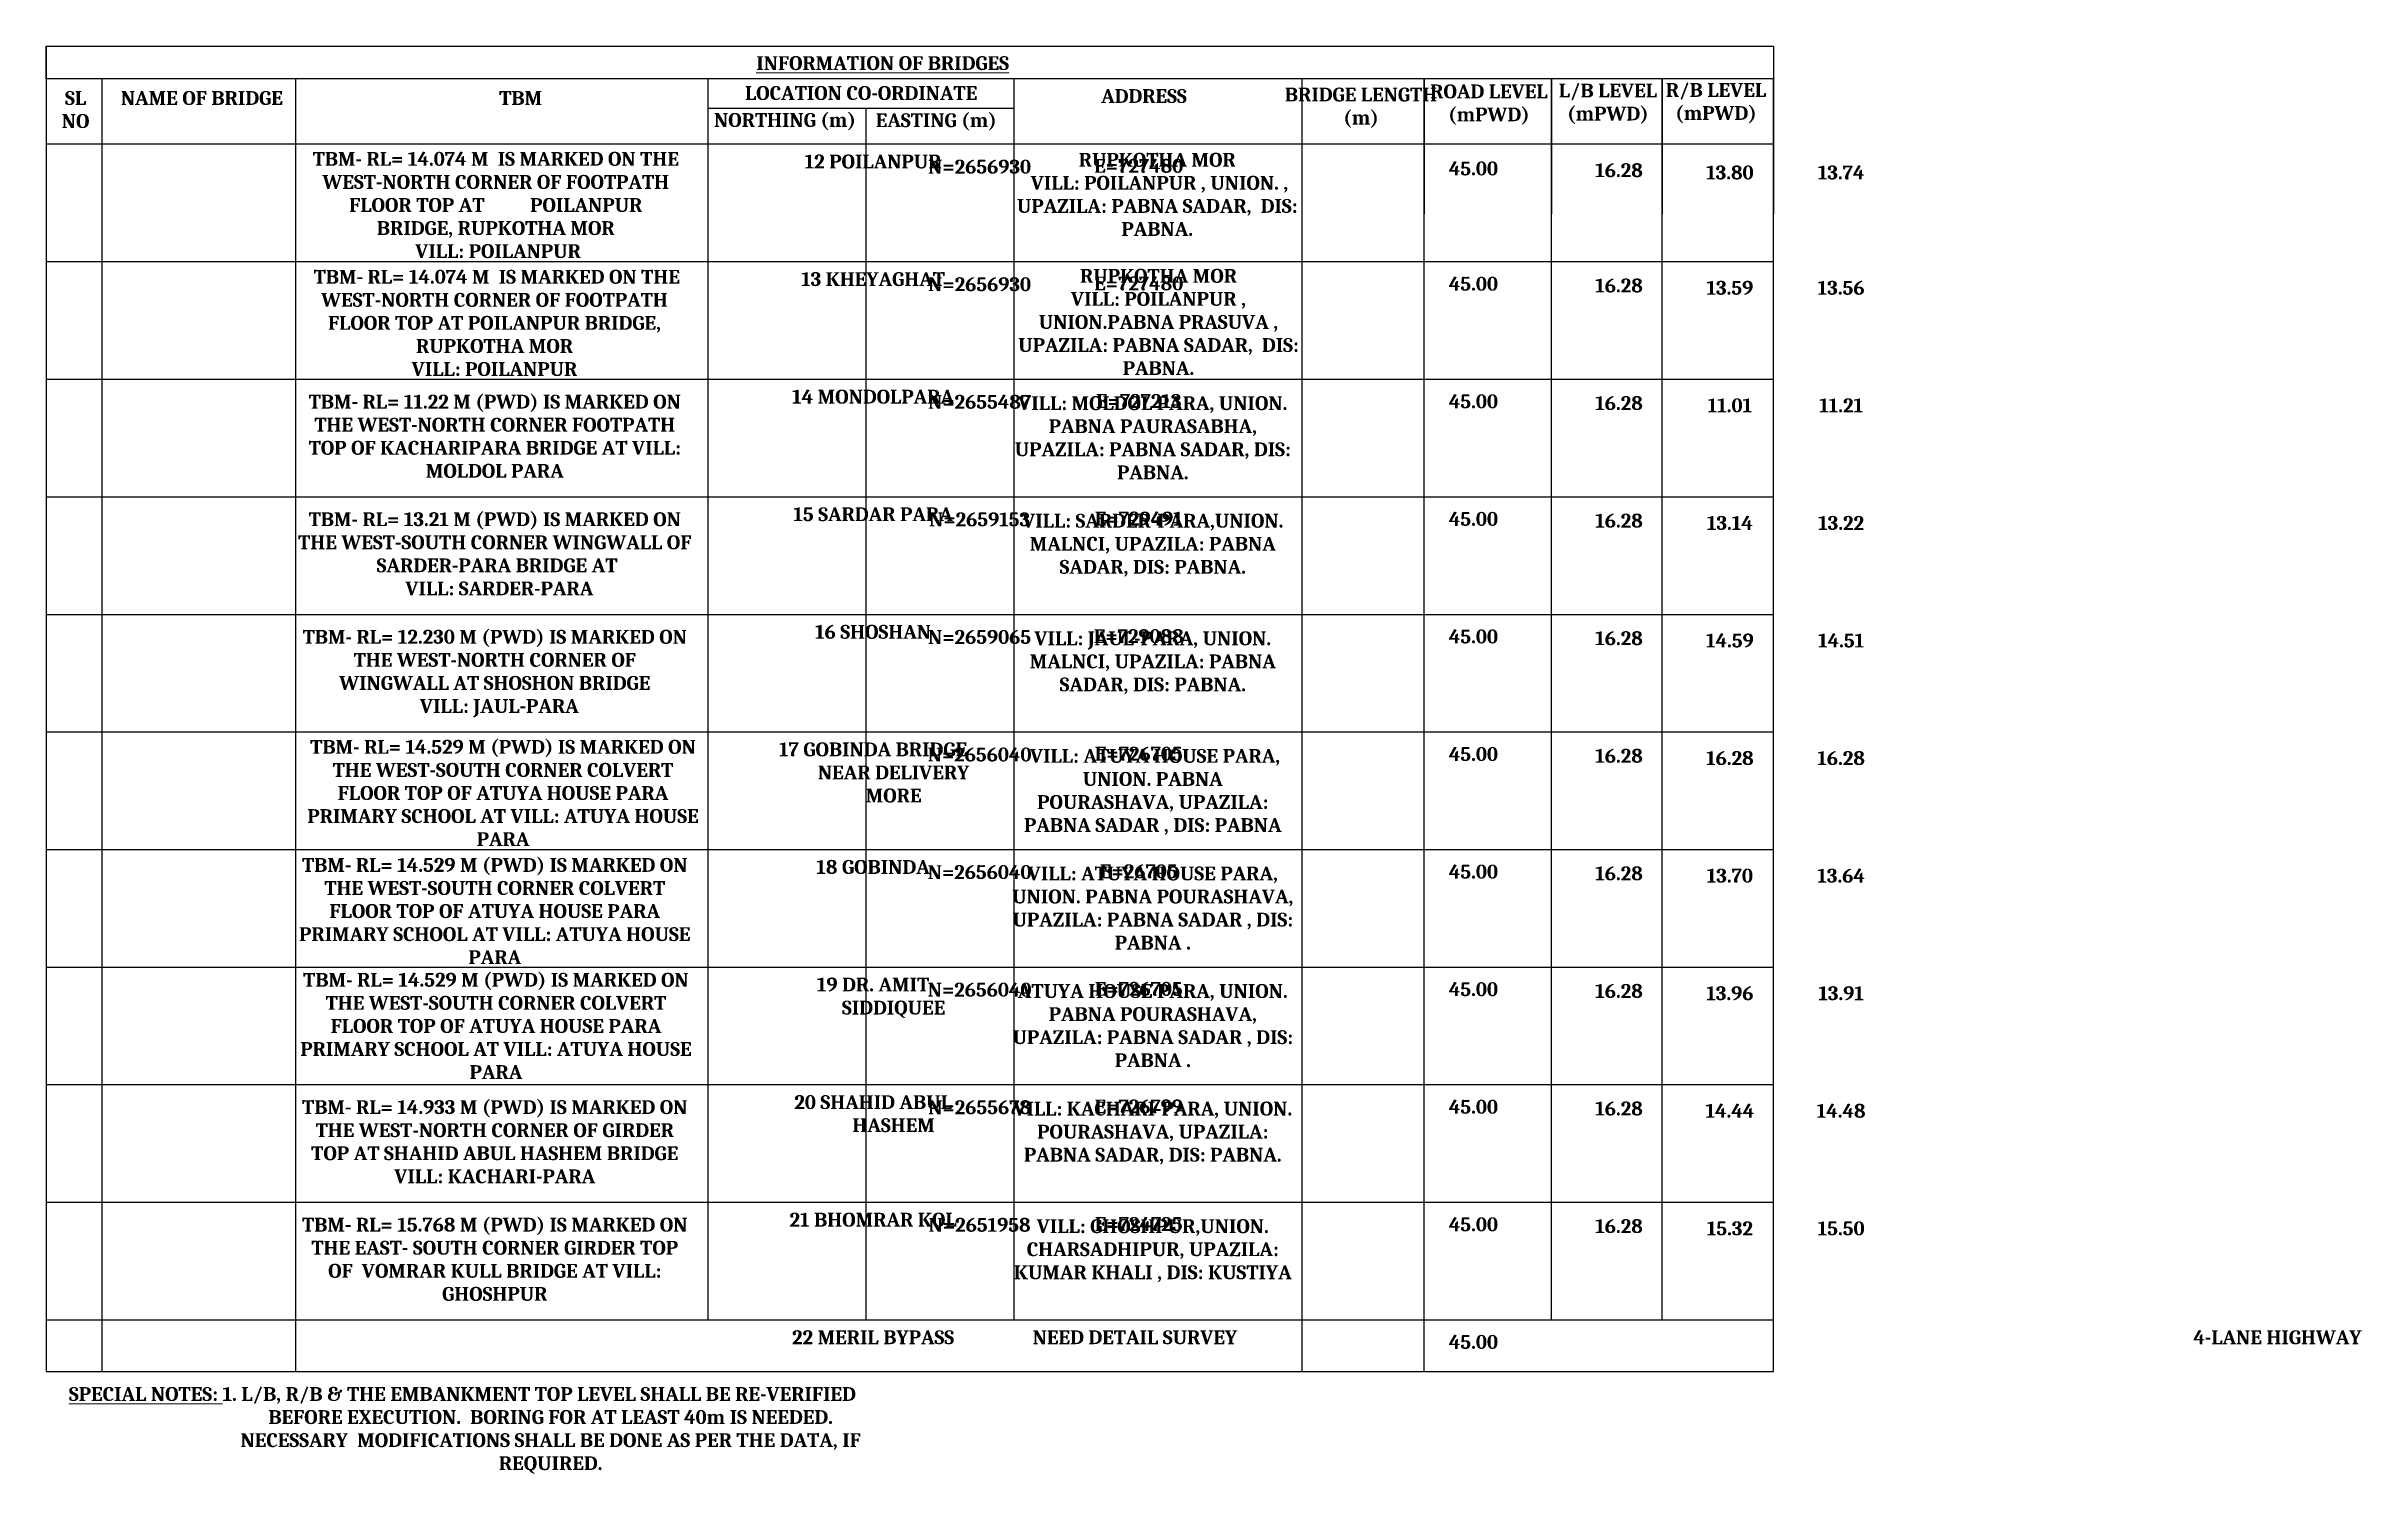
# Model space of a CAD drawing. Header units: millimetres. Extents: x 660635 to 3602845, y -5478610 to -489530.
# Drawn here: x 1075879 to 1477242, y -3151536 to -2903922 of the extents above; entities that cross this region are included whole.
import ezdxf

# ---------------------------------------------------------------- set-up
doc = ezdxf.new("R2010")
doc.units = ezdxf.units.MM
doc.header["$LTSCALE"] = 25
doc.header["$MEASUREMENT"] = 0
doc.layers.add('Text-5', color=6, linetype='Continuous', lineweight=9)
doc.styles.add('tynrb', font='timesbd.ttf')

msp = doc.modelspace()

# ---------------------------------------------------------------- texts
at = {"layer": 'Text-5', "color": 0, "attachment_point": 2, "style": 'tynrb'}
for s, insert, char_height, width in [('{\\fCambria|b1|i0|c0|p18;\\H1.3333x;\\LINFORMATION OF BRIDGES}', (1220854.865, -2905641.715), 1800, 136930.75343), ('{\\fCambria|b1|i0|c0|p18;\\H1.3333x;SL NO}', (1080953.677, -2911692.283), 1800, 6141.17667), ('{\\fCambria|b1|i0|c0|p18;\\H1.3333x;NAME OF BRIDGE}', (1102843.562, -2911692.283), 1800, 48175.04394), ('{\\fCambria|b1|i0|c0|p18;\\H1.3333x;TBM}', (1158110.286, -2911692.283), 1800, 48175.04394), ('{\\fCambria|b1|i0|c0|p18;\\H1.3333x;LOCATION CO-ORDINATE}', (1217128.247, -2910835.446), 1800, 48175.04394), ('{\\fCambria|b1|i0|c0|p18;\\H1.3333x;ADDRESS}', (1266156.152, -2911353.283), 1800, 48175.04394), ('{\\fCambria|b1|i0|c0|p18;\\H1.3333x;BRIDGE LENGTH (m)}', (1303783.514, -2911091.273), 1800, 26576.6144), ('{\\fCambria|b1|i0|c0|p18;\\H1.3333x;ROAD LEVEL (mPWD)}', (1325946.796, -2910548.972), 1800, 26576.6144), ('{\\fCambria|b1|i0|c0|p18;\\H1.3333x;L/B LEVEL (mPWD)}', (1346572.849, -2910397.068), 1800, 26576.6144), ('{\\fCambria|b1|i0|c0|p18;\\H1.3333x;R/B LEVEL (mPWD)}', (1365310.851, -2910299.744), 1800, 26576.6144), ('{\\fCambria|b1|i0|c0|p18;\\H1.3333x;NORTHING (m)}', (1203920.197, -2915509.928), 1800, 48175.04394), ('{\\fCambria|b1|i0|c0|p18;\\H1.3333x;EASTING (m)}', (1230139.245, -2915549.248), 1800, 48175.04394), ('{\\fCambria|b1|i0|c0|p18;\\H1.3333x;12^IPOILANPUR}', (1219195.769, -2922714.472), 1800, 277473.72049), ('{\\fCambria|b1|i0|c0|p18;\\H1.33333x;N=2656930 \\P\\H0.75x;                           \\P                         }', (1237657.364, -2923606.425), 1800, 91261.63833), ('{\\fCambria|b1|i0|c186|p18;\\H1.33333x;\\C7;RUPKOTHA MOR\\P\\fCambria|b1|i0|c0|p18;\\C0; VILL: \\fCambria|b1|i0|c186|p18;\\C7;POILANPUR\\fCambria|b1|i0|c0|p18;\\C0; , UNION. , UPAZILA: PABNA SADAR,  DIS: PABNA.\\H0.75x;                         \\P\\fRomantic|b0|i0|c2|p2;\\P\\fCambria|b1|i0|c0|p18;\\P\\P\\P\\P                         }', (1268450.898, -2922414.236), 1800, 53926.37377), ('{\\fCambria|b1|i0|c0|p18; E=727480\\P                         }', (1264848.178, -2923467.789), 2400, 91261.63833), ('{\\fCambria|b1|i0|c0|p18;\\H1.33333x;45.00}', (1323263.732, -2923920.079), 1800, 55500.54741), ('{\\fCambria|b1|i0|c0|p18;\\H1.33333x;16.28}', (1348503.732, -2924224.747), 1800, 55500.54741), ('{\\fCambria|b1|i0|c0|p18;\\H1.33333x;13.80}', (1367721.762, -2924620.53), 1800, 55500.54741), ('{\\fCambria|b1|i0|c0|p18;\\H1.33333x;13.74}', (1387004.509, -2924620.53), 1800, 55500.54741), ('{\\fCambria|b1|i0|c0|p18;\\H1.3333x;13^IKHEYAGHAT}', (1219195.769, -2943109.483), 1800, 277473.72049), ('{\\fCambria|b1|i0|c0|p18;\\H1.33333x;N=2656930  \\P\\H0.75x;                           \\P                         }', (1237657.364, -2944001.436), 1800, 91261.63833), ('{\\fCambria|b1|i0|c186|p18;\\H1.33333x;\\C7;RUPKOTHA MOR\\P\\fCambria|b1|i0|c0|p18;\\C0;VILL: \\fCambria|b1|i0|c186|p18;\\C7;POILANPUR\\fCambria|b1|i0|c0|p18;\\C0; , UNION.PABNA PRASUVA , UPAZILA: PABNA SADAR,  DIS: PABNA.\\H0.75x;                         \\P\\fRomantic|b0|i0|c2|p2;\\P\\fCambria|b1|i0|c0|p18;\\P\\P\\P\\P                         }', (1268670.59, -2942543.533), 1800, 52636.72662), ('{\\fCambria|b1|i0|c0|p18; E=727480\\P                         }', (1264848.178, -2943862.8), 2400, 91261.63833), ('{\\fCambria|b1|i0|c0|p18;\\H1.33333x;45.00}', (1323263.732, -2943919.307), 1800, 55500.54741), ('{\\fCambria|b1|i0|c0|p18;\\H1.33333x;16.28}', (1348503.732, -2944223.974), 1800, 55500.54741), ('{\\fCambria|b1|i0|c0|p18;\\H1.33333x;13.59}', (1367721.762, -2944619.758), 1800, 55500.54741), ('{\\fCambria|b1|i0|c0|p18;\\H1.33333x;13.56}', (1387004.509, -2944619.758), 1800, 55500.54741), ('{\\fCambria|b1|i0|c0|p18;\\H1.3333x;14^IMONDOLPARA        }', (1219195.769, -2963504.495), 1800, 277473.72049), ('{\\fCambria|b1|i0|c0|p18;\\H1.33333x;N=2655487  \\P\\H0.75x;                           \\P                         }', (1237657.364, -2964396.448), 1800, 91261.63833), ('{\\fCambria|b1|i0|c0|p18;\\H1.33333x;VILL: MOLDOL PARA, UNION. PABNA PAURASABHA, UPAZILA: PABNA SADAR, DIS: PABNA.\\P\\H0.75x;                         \\P\\fRomantic|b0|i0|c2|p2;\\P\\fCambria|b1|i0|c0|p18;\\P\\P\\P\\P                         }', (1267682.299, -2964630.437), 1800, 51447.04342), ('{\\fCambria|b1|i0|c0|p18; E=727213\\P\\P                         }', (1264848.178, -2964257.812), 2400, 91261.63833), ('{\\fCambria|b1|i0|c0|p18;\\H1.33333x;45.00}', (1323263.732, -2964314.318), 1800, 55500.54741), ('{\\fCambria|b1|i0|c0|p18;\\H1.33333x;16.28}', (1348503.732, -2964618.986), 1800, 55500.54741), ('{\\fCambria|b1|i0|c0|p18;\\H1.33333x;11.01}', (1367721.762, -2965014.77), 1800, 55500.54741), ('{\\fCambria|b1|i0|c0|p18;\\H1.33333x;11.21}', (1387004.509, -2965014.77), 1800, 55500.54741), ('{\\fCambria|b1|i0|c0|p18;\\H1.3333x;15^ISARDAR PARA        }', (1219195.769, -2983899.507), 1800, 277473.72049), ('{\\fCambria|b1|i0|c0|p18;\\H1.33333x;N=\\A1;\\C256;\\c0;2659153\\A0;\\P\\C0;  \\P\\H0.75x;                           \\P                         }', (1237657.364, -2984791.459), 1800, 91261.63833), ('{\\fCambria|b1|i0|c0|p18;\\H1.33333x;\\C256;\\c0;VILL: SARDER-PARA,UNION. MALNCI, UPAZILA: PABNA SADAR, DIS: PABNA.\\P\\H0.75x;\\C0;                         \\P\\fRomantic|b0|i0|c2|p2;\\P\\fCambria|b1|i0|c0|p18;\\P\\P\\P\\P                         }', (1267682.299, -2985025.448), 1800, 51262.63214), ('{\\fCambria|b1|i0|c0|p18; E=\\A1;\\C256;\\c0;729491\\A0;\\C0;\\P\\P                         }', (1264848.178, -2984652.823), 2400, 91261.63833), ('{\\fCambria|b1|i0|c0|p18;\\H1.33333x;45.00}', (1323263.732, -2984709.33), 1800, 55500.54741), ('{\\fCambria|b1|i0|c0|p18;\\H1.33333x;16.28}', (1348503.732, -2985013.997), 1800, 55500.54741), ('{\\fCambria|b1|i0|c0|p18;\\H1.33333x;13.14}', (1367721.762, -2985409.781), 1800, 55500.54741), ('{\\fCambria|b1|i0|c0|p18;\\H1.33333x;13.22}', (1387004.509, -2985409.781), 1800, 55500.54741), ('{\\fCambria|b1|i0|c0|p18;\\H1.3333x;16^ISHOSHAN        }', (1219195.769, -3004294.518), 1800, 277473.72049), ('{\\fCambria|b1|i0|c0|p18;\\H1.33333x;N=\\A1;\\C256;\\c0;2659065\\A0;\\C0;  \\P\\H0.75x;                           \\P                         }', (1237657.364, -3005186.471), 1800, 91261.63833), ('{\\fCambria|b1|i0|c0|p18;\\H1.33333x;\\C256;\\c0;VILL: JAUL-PARA, UNION. MALNCI, UPAZILA: PABNA SADAR, DIS: PABNA.\\P\\H0.75x;\\C0;                         \\P\\fRomantic|b0|i0|c2|p2;\\P\\fCambria|b1|i0|c0|p18;\\P\\P\\P\\P                         }', (1267682.299, -3005420.46), 1800, 51873.62351), ('{\\fCambria|b1|i0|c0|p18; E=\\A1;\\C256;\\c0;729088\\A0;\\C0;\\P\\P                         }', (1264848.178, -3005047.835), 2400, 91261.63833), ('{\\fCambria|b1|i0|c0|p18;\\H1.33333x;45.00}', (1323263.732, -3005104.341), 1800, 55500.54741), ('{\\fCambria|b1|i0|c0|p18;\\H1.33333x;16.28}', (1348503.732, -3005409.009), 1800, 55500.54741), ('{\\fCambria|b1|i0|c0|p18;\\H1.33333x;14.59}', (1367721.762, -3005804.793), 1800, 55500.54741), ('{\\fCambria|b1|i0|c0|p18;\\H1.33333x;14.51}', (1387004.509, -3005804.793), 1800, 55500.54741), ('{\\fCambria|b1|i0|c0|p18;\\H1.3333x;17^IGOBINDA BRIDGE \\P         NEAR DELIVERY\\P         MORE\\P        }', (1219195.769, -3024689.53), 1800, 277473.72049), ('{\\fCambria|b1|i0|c0|p18;\\H1.33333x;N=2656040  \\P\\H0.75x;                           \\P                         }', (1237657.364, -3025581.482), 1800, 91261.63833), ('{\\fCambria|b1|i0|c0|p18;\\H1.33333x; VILL: ATUYA HOUSE PARA, UNION. PABNA POURASHAVA, UPAZILA: PABNA SADAR , DIS: PABNA \\P\\H0.75x;                         \\P\\fRomantic|b0|i0|c2|p2;\\P\\fCambria|b1|i0|c0|p18;\\P\\P\\P\\P                         }', (1267682.299, -3025815.471), 1800, 47293.09663), ('{\\fCambria|b1|i0|c0|p18; E=726705\\P\\P                         }', (1264848.178, -3025442.846), 2400, 91261.63833), ('{\\fCambria|b1|i0|c0|p18;\\H1.33333x;45.00}', (1323263.732, -3025499.353), 1800, 55500.54741), ('{\\fCambria|b1|i0|c0|p18;\\H1.33333x;16.28}', (1348503.732, -3025804.021), 1800, 55500.54741), ('{\\fCambria|b1|i0|c0|p18;\\H1.33333x;16.28}', (1367721.762, -3026199.804), 1800, 55500.54741), ('{\\fCambria|b1|i0|c0|p18;\\H1.33333x;16.28}', (1387004.509, -3026199.804), 1800, 55500.54741), ('{\\fCambria|b1|i0|c0|p18;\\H1.3333x;18^IGOBINDA\\P        }', (1219195.769, -3045084.541), 1800, 277473.72049), ('{\\fCambria|b1|i0|c0|p18;\\H1.33333x;N=2656040 \\P\\H0.75x;                           \\P                         }', (1237657.364, -3045976.494), 1800, 91261.63833), ('{\\fCambria|b1|i0|c0|p18;\\H1.33333x;VILL: ATUYA HOUSE PARA, UNION. PABNA POURASHAVA, UPAZILA: PABNA SADAR , DIS: PABNA .\\P\\P\\H0.75x;                         \\P\\fRomantic|b0|i0|c2|p2;\\P\\fCambria|b1|i0|c0|p18;\\P\\P\\P\\P                         }', (1267682.299, -3046210.483), 1800, 55500.54741), ('{\\fCambria|b1|i0|c0|p18; E=26705\\P                         }', (1264848.178, -3045837.858), 2400, 91261.63833), ('{\\fCambria|b1|i0|c0|p18;\\H1.33333x;45.00}', (1323263.732, -3045894.364), 1800, 55500.54741), ('{\\fCambria|b1|i0|c0|p18;\\H1.33333x;16.28}', (1348503.732, -3046199.032), 1800, 55500.54741), ('{\\fCambria|b1|i0|c0|p18;\\H1.33333x;13.70}', (1367721.762, -3046594.816), 1800, 55500.54741), ('{\\fCambria|b1|i0|c0|p18;\\H1.33333x;13.64}', (1387004.509, -3046594.816), 1800, 55500.54741), ('{\\fCambria|b1|i0|c0|p18;\\H1.3333x;19^IDR. AMIT \\P         SIDDIQUEE        }', (1219195.769, -3065479.553), 1800, 277473.72049), ('{\\fCambria|b1|i0|c0|p18;\\H1.33333x;N=2656040  \\P\\H0.75x;                           \\P                         }', (1237657.364, -3066371.505), 1800, 91261.63833), ('{\\fCambria|b1|i0|c0|p18; E=726705\\P\\P                         }', (1264848.178, -3066232.869), 2400, 91261.63833), ('{\\fCambria|b1|i0|c0|p18;\\H1.33333x;45.00}', (1323263.732, -3066289.376), 1800, 55500.54741), ('{\\fCambria|b1|i0|c0|p18;\\H1.33333x;ATUYA HOUSE PARA, UNION. PABNA POURASHAVA, UPAZILA: PABNA SADAR , DIS: PABNA .\\P\\P\\H0.75x;                         \\P\\fRomantic|b0|i0|c2|p2;\\P\\fCambria|b1|i0|c0|p18;\\P\\P\\P\\P                         }', (1267682.299, -3066605.494), 1800, 50780.51446), ('{\\fCambria|b1|i0|c0|p18;\\H1.33333x;16.28}', (1348503.732, -3066594.044), 1800, 55500.54741), ('{\\fCambria|b1|i0|c0|p18;\\H1.33333x;13.96}', (1367721.762, -3066989.827), 1800, 55500.54741), ('{\\fCambria|b1|i0|c0|p18;\\H1.33333x;13.91}', (1387004.509, -3066989.827), 1800, 55500.54741), ('{\\fCambria|b1|i0|c0|p18;\\H1.3333x;20^ISHAHID ABUL \\P         HASHEM        }', (1219195.769, -3085874.564), 1800, 277473.72049), ('{\\fCambria|b1|i0|c0|p18;\\H1.33333x;N=\\C256;\\c0;2655678\\C0; \\P\\H0.75x;                           \\P                         }', (1237657.364, -3086766.517), 1800, 91261.63833), ('{\\fCambria|b1|i0|c0|p18;\\H1.33333x;\\C256;\\c0;VILL: KACHARI-PARA, UNION. POURASHAVA, UPAZILA: PABNA SADAR, DIS: PABNA.\\P\\H0.75x;\\C0;                         \\P\\fRomantic|b0|i0|c2|p2;\\P\\fCambria|b1|i0|c0|p18;\\P\\P\\P\\P                         }', (1267682.299, -3087000.506), 1800, 50437.00708), ('{\\fCambria|b1|i0|c0|p18; E=\\C256;\\c0;726799\\C0;\\P\\P                         }', (1264848.178, -3086627.881), 2400, 91261.63833), ('{\\fCambria|b1|i0|c0|p18;\\H1.33333x;45.00}', (1323263.732, -3086684.387), 1800, 55500.54741), ('{\\fCambria|b1|i0|c0|p18;\\H1.33333x;16.28}', (1348503.732, -3086989.055), 1800, 55500.54741), ('{\\fCambria|b1|i0|c0|p18;\\H1.33333x;14.44}', (1367721.762, -3087384.839), 1800, 55500.54741), ('{\\fCambria|b1|i0|c0|p18;\\H1.33333x;14.48}', (1387004.509, -3087384.839), 1800, 55500.54741), ('{\\fCambria|b1|i0|c0|p18;\\H1.3333x;21^IBHOMRAR KOL        }', (1219195.769, -3106269.576), 1800, 277473.72049), ('{\\fCambria|b1|i0|c0|p18;\\H1.33333x;N=\\A1;2651958\\A0; \\P\\H0.75x;                           \\P                         }', (1237657.364, -3107161.528), 1800, 91261.63833), ('{\\fCambria|b1|i0|c0|p18;\\H1.33333x;VILL: GHOSHPUR,UNION. CHARSADHIPUR, UPAZILA: KUMAR KHALI , DIS: KUSTIYA\\H0.75x;                         \\P\\fRomantic|b0|i0|c2|p2;\\P\\fCambria|b1|i0|c0|p18;\\P\\P\\P\\P                         }', (1267682.299, -3107395.517), 1800, 55500.54741), ('{\\fCambria|b1|i0|c0|p18; E=\\A1;724725\\A0;\\P\\P                         }', (1264848.178, -3107022.892), 2400, 91261.63833), ('{\\fCambria|b1|i0|c0|p18;\\H1.33333x;45.00}', (1323263.732, -3107079.399), 1800, 55500.54741), ('{\\fCambria|b1|i0|c0|p18;\\H1.33333x;16.28}', (1348503.732, -3107384.067), 1800, 55500.54741), ('{\\fCambria|b1|i0|c0|p18;\\H1.33333x;15.32}', (1367721.762, -3107779.85), 1800, 55500.54741), ('{\\fCambria|b1|i0|c0|p18;\\H1.33333x;15.50}', (1387004.509, -3107779.85), 1800, 55500.54741), ('{\\fCambria|b1|i0|c0|p18;\\H1.3333x;4-LANE HIGHWAY}', (1462644.02, -3126664.587), 1800, 282348.86002), ('{\\fCambria|b1|i0|c0|p18;\\H1.3333x;22^IMERIL BYPASS   }', (1219195.769, -3126664.587), 1800, 277473.72049), ('{\\fCambria|b1|i0|c0|p18;\\H1.3333x;NEED DETAIL SURVEY}', (1264591.103, -3126664.587), 1800, 277473.72049), ('{\\fCambria|b1|i0|c0|p18;\\H1.33333x;45.00}', (1323263.732, -3127474.41), 1800, 55500.54741), ('\\pi-30600,l30600;{\\fCambria|b1|i0|c0|p18;\\H1.3333x;\\LSPECIAL NOTES:\\l 1. L/B, R/B & THE EMBANKMENT TOP LEVEL SHALL BE RE-VERIFIED BEFORE EXECUTION.  BORING FOR AT LEAST 40m IS NEEDED. NECESSARY  MODIFICATIONS SHALL BE DONE AS PER THE DATA, IF REQUIRED.}', (1148004.913, -3136507.696), 1800, 142809.70961)]:
    msp.add_mtext(s, dxfattribs=dict(at, insert=insert, char_height=char_height, width=width))
at = {"layer": 'Text-5', "color": 0, "lineweight": -2, "ltscale": 100, "char_height": 1800, "attachment_point": 2, "style": 'tynrb'}
for s, insert, width in [('{\\fCambria|b1|i0|c0|p18;\\H1.33333x;TBM- RL= 14.074 M  IS MARKED ON THE WEST-NORTH CORNER OF FOOTPATH FLOOR TOP AT \\C7;         \\fCambria|b1|i0|c186|p18;POILANPUR \\fCambria|b1|i0|c0|p18;B\\fCambria|b1|i0|c186|p18;RIDGE\\fCambria|b1|i0|c0|p18;,\\fCambria|b1|i0|c186|p18; RUPKOTHA MOR\\P\\fCambria|b1|i0|c0|p18;\\C0; VILL: \\fCambria|b1|i0|c186|p18;\\C7;POILANPUR}', (1153795.73, -2922253.369), 63417.77125), ('{\\fCambria|b1|i0|c0|p18;\\H1.33333x; TBM- RL= 14.074 M  IS MARKED ON THE WEST-NORTH CORNER OF FOOTPATH FLOOR TOP AT \\fCambria|b1|i0|c186|p18;\\C7;POILANPUR \\fCambria|b1|i0|c0|p18;B\\fCambria|b1|i0|c186|p18;RIDGE\\fCambria|b1|i0|c0|p18;,\\fCambria|b1|i0|c186|p18; RUPKOTHA MOR\\P\\fCambria|b1|i0|c0|p18;\\C0;VILL: \\fCambria|b1|i0|c186|p18;\\C7;POILANPUR\\fCambria|b1|i0|c0|p18;\\C0; }', (1153574.671, -2942707.588), 68217.56364), ('{\\fCambria|b1|i0|c0|p18;\\H1.33333x;TBM- RL= 11.22 M (PWD) IS MARKED ON THE WEST-NORTH CORNER FOOTPATH TOP OF KACHARIPARA BRIDGE AT VILL: MOLDOL PARA}', (1153618.469, -2964371.589), 68217.56364), ('{\\fCambria|b1|i0|c0|p18;\\H1.33333x;\\C256;\\c0;TBM- RL= \\A1;13.21\\A0; M (PWD) IS MARKED ON THE WEST-SOUTH CORNER WINGWALL OF  SARDER-PARA\\fCambria|b1|i0|c186|p18; \\fCambria|b1|i0|c0|p18;B\\fCambria|b1|i0|c186|p18;RIDGE\\fCambria|b1|i0|c0|p18; AT\\fCambria|b1|i0|c186|p18;\\P\\fCambria|b1|i0|c0|p18;  VILL: SARDER-PARA                  }', (1153618.469, -2984766.6), 68217.56364), ('{\\fCambria|b1|i0|c0|p18;\\H1.33333x;\\C256;\\c0;TBM- RL= \\A1;12.23\\A0;0 M (PWD) IS MARKED ON THE WEST-NORTH CORNER OF WINGWALL AT \\fCambria|b1|i0|c186|p18;SHOSHON \\fCambria|b1|i0|c0|p18;B\\fCambria|b1|i0|c186|p18;RIDGE\\P\\fCambria|b1|i0|c0|p18;  VILL: JAUL-PARA}', (1153618.469, -3005161.612), 68217.56364), ('{\\fCambria|b1|i0|c0|p18;\\H1.33333x;TBM- RL= 14.529 M (PWD) IS MARKED ON THE WEST-SOUTH CORNER COLVERT FLOOR TOP OF ATUYA HOUSE PARA PRIMARY SCHOOL AT VILL: ATUYA HOUSE PARA}', (1155049.146, -3024251.473), 68217.56364), ('{\\fCambria|b1|i0|c0|p18;\\H1.33333x;TBM- RL= 14.529 M (PWD) IS MARKED ON THE WEST-SOUTH CORNER COLVERT FLOOR TOP OF ATUYA HOUSE PARA PRIMARY SCHOOL AT VILL: ATUYA HOUSE PARA}', (1153618.469, -3044733.518), 68217.56364), ('{\\fCambria|b1|i0|c0|p18;\\H1.33333x;TBM- RL= 14.529 M (PWD) IS MARKED ON THE WEST-SOUTH CORNER COLVERT FLOOR TOP OF ATUYA HOUSE PARA PRIMARY SCHOOL AT VILL: ATUYA HOUSE PARA}', (1153824.282, -3064660.578), 68217.56364), ('{\\fCambria|b1|i0|c0|p18;\\H1.33333x;\\C256;\\c0;TBM- RL= 14.933 M (PWD) IS MARKED ON THE WEST-NORTH CORNER OF GIRDER TOP AT SHAHID ABUL HASHEM BRIDGE VILL: KACHARI-PARA}', (1153618.469, -3086741.658), 68217.56364), ('{\\fCambria|b1|i0|c0|p18;\\H1.33333x;TBM- RL= \\A1;15.768\\A0; M (PWD) IS MARKED ON THE EAST- SOUTH CORNER GIRDER TOP OF  VOMRAR KULL BRIDGE AT VILL: GHOSHPUR\\P                        \\A1;\\fTimes New Roman Baltic|b1|i0|c0|p18;\\H0.75x;\\P\\A0;\\fTimes New Roman Baltic|b0|i0|c186|p18;\\P\\fRomantic|b0|i0|c2|p2; }', (1153618.469, -3107136.669), 68217.56364)]:
    msp.add_mtext(s, dxfattribs=dict(at, insert=insert, width=width))

# ---------------------------------------------------------------- linework, layer by layer
at = {"layer": 'Text-5', "color": 0, "lineweight": -2, "ltscale": 100}
for p, q in [((1075879.334, -2903922.157), (1375280.477, -2903922.157)), ((1075879.334, -2909588.823), (1075879.334, -2903922.157)), ((1075879.334, -2903922.157), (1075879.334, -3133822.29)), ((1375280.477, -2903922.157), (1375280.477, -2909588.823)), ((1375280.477, -2903922.157), (1375280.477, -2909588.823)), ((1375280.477, -2909588.823), (1075879.334, -2909588.823)), ((1085490.1, -2909588.823), (1085490.1, -3133822.29)), ((1119081.758, -2909588.823), (1119081.758, -3133822.29)), ((1190555.817, -2909588.823), (1190555.817, -3124835.497)), ((1243605.866, -2909588.823), (1243605.866, -3124835.497)), ((1293546.478, -2909588.823), (1293546.478, -3133822.29)), ((1314697.105, -3133822.29), (1314697.105, -2909588.823)), ((1314697.105, -2909588.823), (1314697.105, -2932973.508)), ((1336779.7, -3124835.497), (1336779.7, -2909588.823)), ((1336779.7, -2909588.823), (1336779.7, -2932973.508)), ((1355997.73, -3124835.497), (1355997.73, -2909588.823)), ((1355997.73, -2909588.823), (1355997.73, -2932973.508)), ((1375280.477, -3133822.29), (1375280.477, -2909588.823)), ((1375280.477, -2909588.823), (1375280.477, -2932973.508)), ((1190555.817, -2914670.266), (1243566.879, -2914670.266)), ((1217923.501, -2914670.266), (1217923.501, -3124835.497)), ((1314697.105, -2920885.382), (1075879.334, -2920885.382)), ((1375280.477, -2920885.382), (1084569.87, -2920885.382)), ((1075879.334, -2941280.394), (1314697.105, -2941280.394)), ((1084569.87, -2941280.394), (1375280.477, -2941280.394)), ((1075879.334, -2961675.405), (1314697.105, -2961675.405)), ((1084569.87, -2961675.405), (1375280.477, -2961675.405)), ((1075879.334, -2982070.417), (1314697.105, -2982070.417)), ((1084569.87, -2982070.417), (1375280.477, -2982070.417)), ((1075879.334, -3002465.428), (1314697.105, -3002465.428)), ((1084569.87, -3002465.428), (1375280.477, -3002465.428)), ((1075879.334, -3022860.44), (1314697.105, -3022860.44)), ((1084569.87, -3022860.44), (1375280.477, -3022860.44)), ((1075879.334, -3043255.451), (1314697.105, -3043255.451)), ((1084569.87, -3043255.451), (1375280.477, -3043255.451)), ((1075879.334, -3063650.463), (1314697.105, -3063650.463)), ((1084569.87, -3063650.463), (1375280.477, -3063650.463)), ((1075879.334, -3084045.474), (1314697.105, -3084045.474)), ((1084569.87, -3084045.474), (1375280.477, -3084045.474)), ((1075879.334, -3104440.486), (1314697.105, -3104440.486)), ((1084569.87, -3104440.486), (1375280.477, -3104440.486)), ((1075879.334, -3124835.497), (1314697.105, -3124835.497)), ((1084569.87, -3124835.497), (1375280.477, -3124835.497)), ((1075879.334, -3133822.29), (1314697.105, -3133822.29)), ((1084569.87, -3133822.29), (1375280.477, -3133822.29))]:
    msp.add_line(p, q, dxfattribs=at)

msp.set_redraw_order([(e.dxf.handle, doc.entitydb.next_handle()) for e in msp.query("TEXT MTEXT ATTDEF DIMENSION ARC_DIMENSION")])  # texts and dimensions are drawn at this point

doc.saveas('drawing.dxf')
